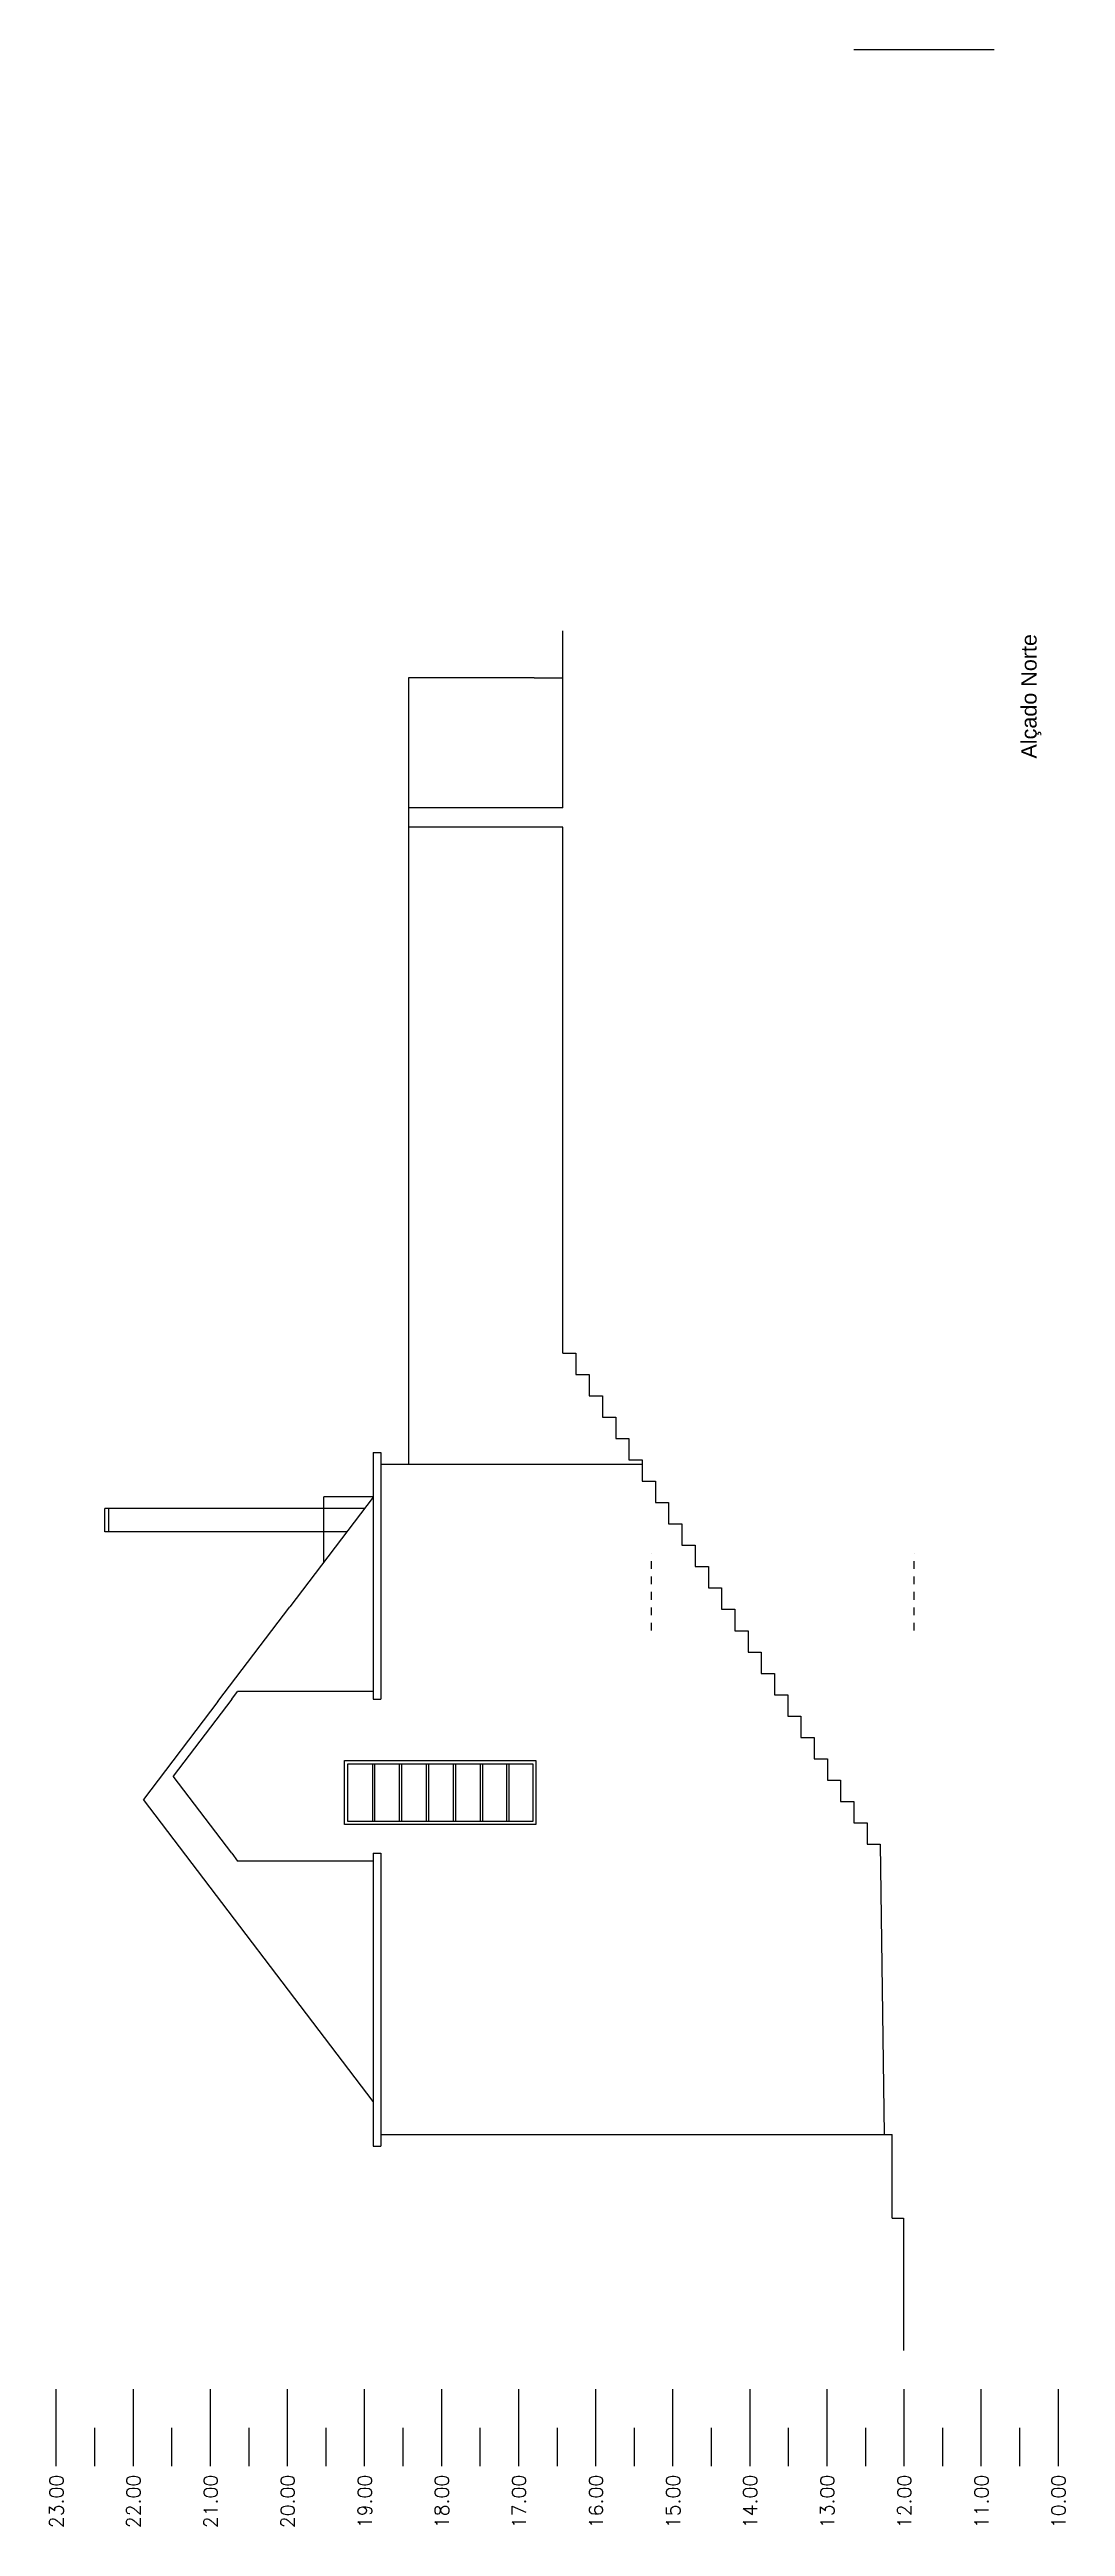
# Model space of a CAD drawing. Header units: millimetres. Extents: x 1778 to 2471, y 1406 to 1876.
# Drawn here: x 1874.54 to 1887.72, y 1666.54 to 1698.67 of the extents above; entities that cross this region are included whole.
import ezdxf
from ezdxf.enums import TextEntityAlignment as Align

# ---------------------------------------------------------------- set-up
doc = ezdxf.new("R2010")
doc.units = ezdxf.units.MM
doc.linetypes.add('DASHED', pattern=[19.05, 12.7, -6.35])
for name, color, linetype in [('ARQ_CONSTRUIR_VISTA', 30, 'Continuous'), ('ARQ_EXISNTENTE_VISTA', 9, 'Continuous'), ('ARQ_EXISTENTE_CORTE', 6, 'Continuous'), ('ARQ_LINHA_CORTE', 4, 'Continuous'), ('ARQ_TEXTO', 3, 'Continuous')]:
    doc.layers.add(name, color=color, linetype=linetype)
doc.styles.add('ROMA1_20', font='romans.shx', dxfattribs={"height": 0.18})
doc.styles.get("Standard").update_dxf_attribs({"font": 'arial.ttf'})

msp = doc.modelspace()

# ---------------------------------------------------------------- texts
at = {"layer": 'ARQ_TEXTO'}
msp.add_text('Alçado Norte', height=0.2, rotation=90, dxfattribs=at).set_placement((1887.345, 1691.092), align=Align.RIGHT)
at = {"layer": 'ARQ_TEXTO', "style": 'ROMA1_20'}
for s, p in [('23.00', (1874.719, 1666.521)), ('22.00', (1875.719, 1666.521)), ('21.00', (1876.719, 1666.521)), ('20.00', (1877.719, 1666.521)), ('19.00', (1878.719, 1666.521)), ('18.00', (1879.719, 1666.521)), ('17.00', (1880.719, 1666.521)), ('16.00', (1881.719, 1666.521)), ('15.00', (1882.719, 1666.521)), ('14.00', (1883.719, 1666.521)), ('13.00', (1884.719, 1666.521)), ('12.00', (1885.719, 1666.521)), ('11.00', (1886.719, 1666.521)), ('10.00', (1887.719, 1666.521))]:
    msp.add_text(s, height=0.18, rotation=90, dxfattribs=at).set_placement(p)

# ---------------------------------------------------------------- linework, layer by layer
at = {"layer": 'ARQ_CONSTRUIR_VISTA'}
for p, q in [((1878.097, 1679.054), (1878.097, 1679.899)), ((1878.74, 1679.899), (1878.097, 1679.899)), ((1878.625, 1679.748), (1875.257, 1679.748)), ((1875.257, 1679.448), (1875.257, 1679.748)), ((1875.307, 1679.448), (1875.307, 1679.748)), ((1878.397, 1679.448), (1875.257, 1679.448)), ((1876.721, 1677.244), (1877.656, 1678.474)), ((1876.903, 1677.276), (1876.979, 1677.376)), ((1878.737, 1677.376), (1876.979, 1677.376)), ((1876.903, 1675.276), (1876.979, 1675.176)), ((1878.737, 1675.176), (1876.979, 1675.176))]:
    msp.add_line(p, q, dxfattribs=at)
at = {"layer": 'ARQ_EXISNTENTE_VISTA'}
for p, q in [((1879.197, 1690.524), (1879.197, 1688.839)), ((1880.827, 1690.524), (1879.197, 1690.524)), ((1880.827, 1690.524), (1881.197, 1690.524)), ((1879.197, 1688.589), (1879.197, 1680.324)), ((1878.737, 1680.474), (1878.737, 1677.276)), ((1878.737, 1680.474), (1878.837, 1680.474)), ((1878.837, 1680.474), (1878.837, 1677.276)), ((1878.837, 1680.324), (1882.227, 1680.324)), ((1878.737, 1679.896), (1877.656, 1678.474)), ((1876.721, 1677.244), (1875.757, 1675.976)), ((1876.903, 1677.276), (1876.143, 1676.276)), ((1878.737, 1677.276), (1878.837, 1677.276)), ((1876.903, 1675.276), (1876.143, 1676.276)), ((1878.727, 1676.438), (1878.727, 1675.688)), ((1878.757, 1676.438), (1878.757, 1675.688)), ((1879.077, 1676.438), (1879.077, 1675.688)), ((1879.107, 1676.438), (1879.107, 1675.688)), ((1879.427, 1676.438), (1879.427, 1675.688)), ((1879.457, 1676.438), (1879.457, 1675.688)), ((1879.777, 1676.438), (1879.777, 1675.688)), ((1879.807, 1676.438), (1879.807, 1675.688)), ((1880.127, 1676.438), (1880.127, 1675.688)), ((1880.157, 1676.438), (1880.157, 1675.688)), ((1880.467, 1676.438), (1880.467, 1675.688)), ((1880.497, 1676.438), (1880.497, 1675.688)), ((1878.737, 1672.055), (1875.757, 1675.976)), ((1878.737, 1675.276), (1878.837, 1675.276)), ((1878.737, 1675.276), (1878.737, 1671.478)), ((1878.837, 1675.276), (1878.837, 1671.478)), ((1878.737, 1671.478), (1878.837, 1671.478)), ((1878.837, 1671.628), (1885.367, 1671.628))]:
    msp.add_line(p, q, dxfattribs=at)
at = {"layer": 'ARQ_EXISNTENTE_VISTA', "linetype": 'DASHED', "ltscale": 0.005}
for p, q in [((1882.347, 1678.166), (1882.347, 1679.166)), ((1885.757, 1678.166), (1885.757, 1679.166))]:
    msp.add_line(p, q, dxfattribs=at)
at = {"layer": 'ARQ_EXISNTENTE_VISTA'}
for points in [[(1880.847, 1675.648), (1878.367, 1675.648), (1878.367, 1676.478), (1880.847, 1676.478)], [(1880.807, 1675.688), (1878.407, 1675.688), (1878.407, 1676.438), (1880.807, 1676.438)]]:
    msp.add_lwpolyline(points, close=True, dxfattribs=at)
at = {"layer": 'ARQ_EXISTENTE_CORTE'}
msp.add_line((1884.973, 1698.675), (1886.794, 1698.675), dxfattribs=at)
at = {"layer": 'ARQ_LINHA_CORTE'}
for p, q in [((1881.197, 1688.839), (1881.197, 1691.135)), ((1881.197, 1688.839), (1879.197, 1688.839)), ((1879.197, 1688.839), (1879.197, 1688.589)), ((1881.197, 1688.589), (1879.197, 1688.589)), ((1881.197, 1681.765), (1881.197, 1688.589)), ((1881.197, 1681.765), (1881.369, 1681.765)), ((1881.369, 1681.765), (1881.369, 1681.488)), ((1881.369, 1681.488), (1881.541, 1681.488)), ((1881.541, 1681.488), (1881.541, 1681.211)), ((1881.541, 1681.211), (1881.712, 1681.211)), ((1881.712, 1681.211), (1881.712, 1680.934)), ((1881.712, 1680.934), (1881.884, 1680.934)), ((1881.884, 1680.934), (1881.884, 1680.657)), ((1881.884, 1680.657), (1882.056, 1680.657)), ((1882.056, 1680.657), (1882.056, 1680.38)), ((1882.056, 1680.38), (1882.227, 1680.38)), ((1882.227, 1680.38), (1882.227, 1680.103)), ((1882.227, 1680.103), (1882.399, 1680.103)), ((1882.399, 1680.103), (1882.399, 1679.826)), ((1882.399, 1679.826), (1882.571, 1679.826)), ((1882.571, 1679.826), (1882.571, 1679.549)), ((1882.571, 1679.549), (1882.742, 1679.549)), ((1882.742, 1679.549), (1882.742, 1679.272)), ((1882.742, 1679.272), (1882.914, 1679.272)), ((1882.914, 1679.272), (1882.914, 1678.995)), ((1882.914, 1678.995), (1883.086, 1678.995)), ((1883.086, 1678.995), (1883.086, 1678.718)), ((1883.086, 1678.718), (1883.257, 1678.718)), ((1883.257, 1678.718), (1883.257, 1678.441)), ((1883.257, 1678.441), (1883.429, 1678.441)), ((1883.429, 1678.441), (1883.429, 1678.164)), ((1883.429, 1678.164), (1883.601, 1678.164)), ((1883.601, 1678.164), (1883.601, 1677.887)), ((1883.601, 1677.887), (1883.772, 1677.887)), ((1883.772, 1677.887), (1883.772, 1677.61)), ((1883.772, 1677.61), (1883.944, 1677.61)), ((1883.944, 1677.61), (1883.944, 1677.333)), ((1883.944, 1677.333), (1884.116, 1677.333)), ((1884.116, 1677.333), (1884.116, 1677.056)), ((1884.116, 1677.056), (1884.287, 1677.056)), ((1884.287, 1677.056), (1884.287, 1676.779)), ((1884.287, 1676.779), (1884.459, 1676.779)), ((1884.459, 1676.779), (1884.459, 1676.502)), ((1884.459, 1676.502), (1884.631, 1676.502)), ((1884.631, 1676.502), (1884.631, 1676.225)), ((1884.631, 1676.225), (1884.802, 1676.225)), ((1884.802, 1676.225), (1884.802, 1675.948)), ((1884.802, 1675.948), (1884.974, 1675.948)), ((1884.974, 1675.948), (1884.974, 1675.671)), ((1884.974, 1675.671), (1885.146, 1675.671)), ((1885.146, 1675.671), (1885.146, 1675.394)), ((1885.146, 1675.394), (1885.317, 1675.394)), ((1885.317, 1675.394), (1885.367, 1671.628)), ((1885.367, 1671.628), (1885.469, 1671.628)), ((1885.469, 1670.544), (1885.469, 1671.628)), ((1885.469, 1670.544), (1885.619, 1670.544)), ((1885.619, 1670.544), (1885.619, 1668.825))]:
    msp.add_line(p, q, dxfattribs=at)
at = {"layer": 'ARQ_TEXTO'}
for p, q in [((1874.627, 1667.325), (1874.627, 1668.325)), ((1875.627, 1667.325), (1875.627, 1668.325)), ((1876.627, 1667.325), (1876.627, 1668.325)), ((1877.627, 1667.325), (1877.627, 1668.325)), ((1878.627, 1667.325), (1878.627, 1668.325)), ((1879.627, 1667.325), (1879.627, 1668.325)), ((1880.627, 1667.325), (1880.627, 1668.325)), ((1881.627, 1667.325), (1881.627, 1668.325)), ((1882.627, 1667.325), (1882.627, 1668.325)), ((1883.627, 1667.325), (1883.627, 1668.325)), ((1884.627, 1667.325), (1884.627, 1668.325)), ((1885.627, 1667.325), (1885.627, 1668.325)), ((1886.627, 1667.325), (1886.627, 1668.325)), ((1887.627, 1667.325), (1887.627, 1668.325)), ((1875.127, 1667.325), (1875.127, 1667.825)), ((1876.127, 1667.325), (1876.127, 1667.825)), ((1877.127, 1667.325), (1877.127, 1667.825)), ((1878.127, 1667.325), (1878.127, 1667.825)), ((1879.127, 1667.325), (1879.127, 1667.825)), ((1880.127, 1667.325), (1880.127, 1667.825)), ((1881.127, 1667.325), (1881.127, 1667.825)), ((1882.127, 1667.325), (1882.127, 1667.825)), ((1883.127, 1667.325), (1883.127, 1667.825)), ((1884.127, 1667.325), (1884.127, 1667.825)), ((1885.127, 1667.325), (1885.127, 1667.825)), ((1886.127, 1667.325), (1886.127, 1667.825)), ((1887.127, 1667.325), (1887.127, 1667.825))]:
    msp.add_line(p, q, dxfattribs=at)

msp.set_redraw_order([(e.dxf.handle, doc.entitydb.next_handle()) for e in msp.query("TEXT MTEXT ATTDEF DIMENSION ARC_DIMENSION")])  # texts and dimensions are drawn at this point

doc.saveas('drawing.dxf')
